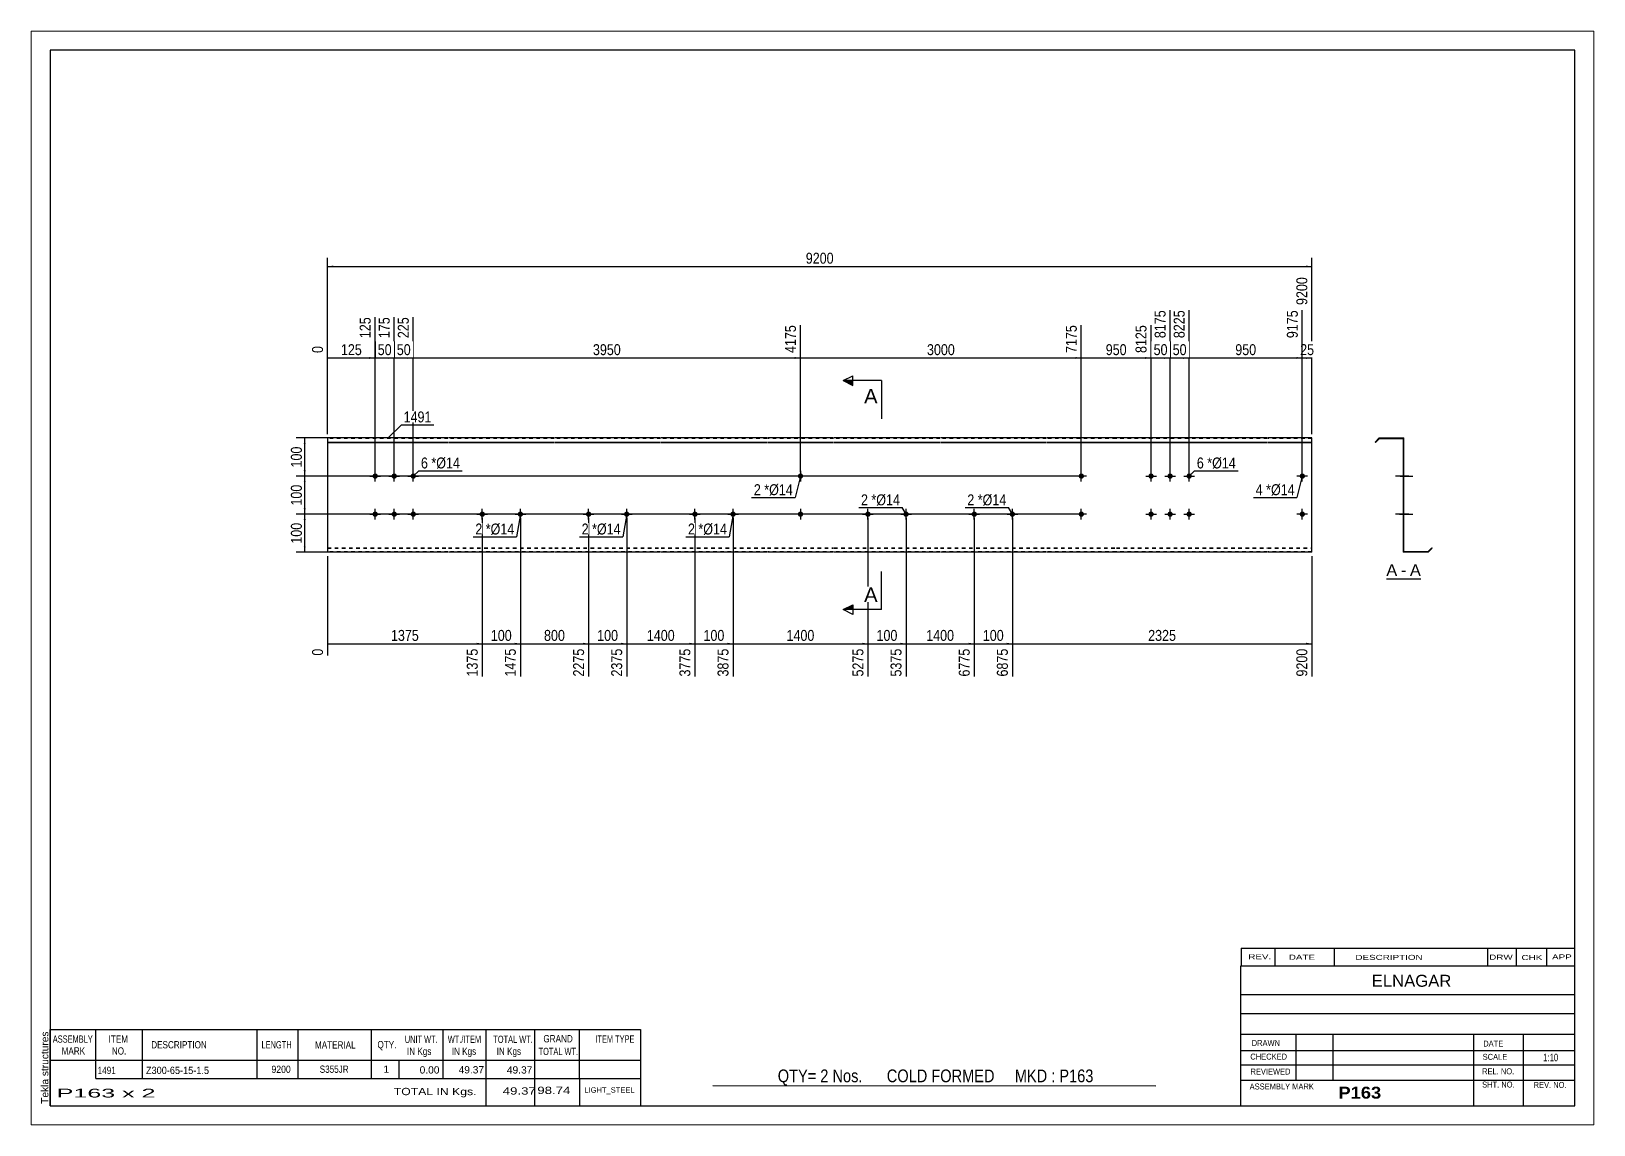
# Paper-space layout 'Layout1' of a CAD drawing. Header units: millimetres. Extents: x 0 to 410, y 0 to 287.
# The model-space entities are those that its viewports show. They can reach past a viewport. Long polylines and large blocks are cut down to what shows.
import ezdxf

# ---------------------------------------------------------------- set-up
doc = ezdxf.new("R2010")
doc.units = ezdxf.units.MM
doc.linetypes.add('DXK_LINE_DOT1', pattern=[1.8814, 0.9407, -0.9407])
doc.layers.add('Viewport layer', color=7, linetype='Continuous', plot=False)
doc.styles.add('Arial', font='ARIAL.TTF', dxfattribs={"height": 0.2})
doc.styles.add('Arial Bold', font='ARIALBD.TTF', dxfattribs={"height": 0.2})
doc.styles.add('Arial Narrow', font='ARIALN.TTF', dxfattribs={"height": 0.2})

# ---------------------------------------------------------------- blocks, each defined once
blk = doc.blocks.new('Unknown-629092003-1742')
at = {"color": 5, "linetype": 'Continuous'}
for p, q in [((327.25, 116.75), (-72.75, 116.75)), ((-72.75, 116.75), (-72.75, -160.25)), ((327.25, -160.25), (327.25, 116.75)), ((-72.75, -160.25), (327.25, -160.25))]:
    blk.add_line(p, q, dxfattribs=at)
at = {"color": 174, "linetype": 'Continuous', "style": 'Arial'}
blk.add_text('Tekla structures', height=1.9102, rotation=90, dxfattribs=at).set_placement((-73.25, -159.75))
blk = doc.blocks.new('Unknown-629092003-12 - 1234')
at = {"color": 7, "linetype": 'Continuous'}
blk.add_line((277.83, -21.95), (286.86, -21.95), dxfattribs=at)
at = {"color": 0, "linetype": 'Continuous'}
blk.add_wipeout([(280.68, -21.2), (280.68, -18), (277.83, -18), (277.83, -21.2)], dxfattribs=at)
blk.add_wipeout([(283.06, -21.2), (283.06, -18), (281.64, -18), (281.64, -21.2)], dxfattribs=at)
at = {"color": 96, "linetype": 'Continuous', "style": 'Arial'}
blk.add_text('A', height=3.06, dxfattribs=at).set_placement((277.83, -21.2))
at = {"color": 0, "linetype": 'Continuous'}
blk.add_wipeout([(286.86, -21.2), (286.86, -18), (284.02, -18), (284.02, -21.2)], dxfattribs=at)
at = {"color": 96, "linetype": 'Continuous', "style": 'Arial'}
for s, p in [('-', (281.64, -21.2)), ('A', (284.02, -21.2))]:
    blk.add_text(s, height=3.06, dxfattribs=at).set_placement(p)
blk = doc.blocks.new('Bolt-629092003-1223 - 1203')
at = {"linetype": 'Continuous'}
for points in [[(11.8, 5, -1), (13.2, 5, -1)], [(16.8, 5, -1), (18.2, 5, -1)], [(21.8, 5, -1), (23.2, 5, -1)], [(11.8, -5, -1), (13.2, -5, -1)], [(16.8, -5, -1), (18.2, -5, -1)], [(21.8, -5, -1), (23.2, -5, -1)]]:
    blk.add_hatch(color=3, dxfattribs=at).paths.add_polyline_path(points)
at = {"color": 3, "linetype": 'Continuous'}
for p, q in [((11.1, 5), (13.9, 5)), ((12.5, 3.6), (12.5, 6.4)), ((16.1, 5), (18.9, 5)), ((17.5, 3.6), (17.5, 6.4)), ((21.1, 5), (23.9, 5)), ((22.5, 3.6), (22.5, 6.4)), ((12.5, -6.4), (12.5, -3.6)), ((17.5, -6.4), (17.5, -3.6)), ((22.5, -6.4), (22.5, -3.6)), ((11.1, -5), (13.9, -5)), ((16.1, -5), (18.9, -5)), ((21.1, -5), (23.9, -5))]:
    blk.add_line(p, q, dxfattribs=at)
blk = doc.blocks.new('Part-629092003-1218 - 1203')
at = {"color": 2, "linetype": 'Continuous'}
for p, q in [((0, 15), (0, -15)), ((31.6, 15), (0, 15)), ((0, 13.94), (31.6, 13.94)), ((0, 13.83), (31.6, 13.83)), ((59.5, 15), (31.7, 15)), ((31.7, 13.94), (59.5, 13.94)), ((31.7, 13.83), (59.5, 13.83)), ((87.4, 15), (59.6, 15)), ((59.6, 13.94), (87.4, 13.94)), ((59.6, 13.83), (87.4, 13.83)), ((115.3, 15), (87.5, 15)), ((87.5, 13.94), (115.3, 13.94)), ((87.5, 13.83), (115.3, 13.83)), ((132.8, 15), (115.4, 15)), ((115.4, 13.94), (132.8, 13.94)), ((115.4, 13.83), (132.8, 13.83)), ((160.7, 15), (132.9, 15)), ((132.9, 13.94), (160.7, 13.94)), ((132.9, 13.83), (160.7, 13.83)), ((188.6, 15), (160.8, 15)), ((160.8, 13.94), (188.6, 13.94)), ((160.8, 13.83), (188.6, 13.83)), ((206.89, 15), (188.7, 15)), ((188.7, 13.94), (206.89, 13.94)), ((188.7, 13.83), (206.89, 13.83)), ((246.59, 15), (206.99, 15)), ((206.99, 13.94), (246.59, 13.94)), ((206.99, 13.83), (246.59, 13.83)), ((258.28, 15), (246.69, 15)), ((246.69, 13.94), (258.28, 13.94)), ((246.69, 13.83), (258.28, 13.83)), ((258.28, 13.94), (258.28, 15)), ((258.28, -15), (258.28, 13.94)), ((31.6, -15), (0, -15)), ((59.5, -15), (31.7, -15)), ((87.4, -15), (59.6, -15)), ((115.3, -15), (87.5, -15)), ((132.8, -15), (115.4, -15)), ((160.7, -15), (132.9, -15)), ((188.6, -15), (160.8, -15)), ((206.89, -15), (188.7, -15)), ((246.59, -15), (206.99, -15)), ((258.28, -15), (246.69, -15))]:
    blk.add_line(p, q, dxfattribs=at)
at = {"color": 7, "linetype": 'DXK_LINE_DOT1'}
for p, q in [((31.6, 14.85), (0, 14.85)), ((59.5, 14.85), (31.7, 14.85)), ((87.4, 14.85), (59.6, 14.85)), ((115.3, 14.85), (87.5, 14.85)), ((132.8, 14.85), (115.4, 14.85)), ((160.7, 14.85), (132.9, 14.85)), ((188.6, 14.85), (160.8, 14.85)), ((206.89, 14.85), (188.7, 14.85)), ((246.59, 14.85), (206.99, 14.85)), ((258.28, 14.85), (246.69, 14.85)), ((0, -13.83), (31.6, -13.83)), ((0, -13.94), (31.6, -13.94)), ((31.6, -14.85), (0, -14.85)), ((31.7, -13.83), (59.5, -13.83)), ((31.7, -13.94), (59.5, -13.94)), ((59.5, -14.85), (31.7, -14.85)), ((59.6, -13.83), (87.4, -13.83)), ((59.6, -13.94), (87.4, -13.94)), ((87.4, -14.85), (59.6, -14.85)), ((87.5, -13.83), (115.3, -13.83)), ((87.5, -13.94), (115.3, -13.94)), ((115.3, -14.85), (87.5, -14.85)), ((115.4, -13.83), (132.8, -13.83)), ((115.4, -13.94), (132.8, -13.94)), ((132.8, -14.85), (115.4, -14.85)), ((132.9, -13.83), (160.7, -13.83)), ((132.9, -13.94), (160.7, -13.94)), ((160.7, -14.85), (132.9, -14.85)), ((160.8, -13.83), (188.6, -13.83)), ((160.8, -13.94), (188.6, -13.94)), ((188.6, -14.85), (160.8, -14.85)), ((188.7, -13.83), (206.89, -13.83)), ((188.7, -13.94), (206.89, -13.94)), ((206.89, -14.85), (188.7, -14.85)), ((206.99, -13.83), (246.59, -13.83)), ((206.99, -13.94), (246.59, -13.94)), ((246.59, -14.85), (206.99, -14.85)), ((246.69, -13.83), (258.28, -13.83)), ((246.69, -13.94), (258.28, -13.94)), ((258.28, -14.85), (246.69, -14.85))]:
    blk.add_line(p, q, dxfattribs=at)
blk = doc.blocks.new('Bolt-629092003-1219 - 1203')
at = {"linetype": 'Continuous'}
for points in [[(169.7, -4.3, -1), (169.7, -5.7, -1)], [(179.7, -4.3, -1), (179.7, -5.7, -1)]]:
    blk.add_hatch(color=3, dxfattribs=at).paths.add_polyline_path(points)
at = {"color": 3, "linetype": 'Continuous'}
for p, q in [((169.7, -6.4), (169.7, -3.6)), ((179.7, -6.4), (179.7, -3.6)), ((168.3, -5), (171.1, -5)), ((178.3, -5), (181.1, -5))]:
    blk.add_line(p, q, dxfattribs=at)
blk = doc.blocks.new('Bolt-629092003-1220 - 1203')
at = {"linetype": 'Continuous'}
for points in [[(141.8, -4.3, -1), (141.8, -5.7, -1)], [(151.8, -4.3, -1), (151.8, -5.7, -1)]]:
    blk.add_hatch(color=3, dxfattribs=at).paths.add_polyline_path(points)
at = {"color": 3, "linetype": 'Continuous'}
for p, q in [((141.8, -6.4), (141.8, -3.6)), ((151.8, -6.4), (151.8, -3.6)), ((140.4, -5), (143.2, -5)), ((150.4, -5), (153.2, -5))]:
    blk.add_line(p, q, dxfattribs=at)
blk = doc.blocks.new('Bolt-629092003-1221 - 1203')
at = {"linetype": 'Continuous'}
for points in [[(96.4, -4.3, -1), (96.4, -5.7, -1)], [(106.4, -4.3, -1), (106.4, -5.7, -1)]]:
    blk.add_hatch(color=3, dxfattribs=at).paths.add_polyline_path(points)
at = {"color": 3, "linetype": 'Continuous'}
for p, q in [((96.4, -6.4), (96.4, -3.6)), ((106.4, -6.4), (106.4, -3.6)), ((95, -5), (97.8, -5)), ((105, -5), (107.8, -5))]:
    blk.add_line(p, q, dxfattribs=at)
blk = doc.blocks.new('Bolt-629092003-1222 - 1203')
at = {"linetype": 'Continuous'}
for points in [[(68.5, -4.3, -1), (68.5, -5.7, -1)], [(78.5, -4.3, -1), (78.5, -5.7, -1)]]:
    blk.add_hatch(color=3, dxfattribs=at).paths.add_polyline_path(points)
at = {"color": 3, "linetype": 'Continuous'}
for p, q in [((68.5, -6.4), (68.5, -3.6)), ((78.5, -6.4), (78.5, -3.6)), ((67.1, -5), (69.9, -5)), ((77.1, -5), (79.9, -5))]:
    blk.add_line(p, q, dxfattribs=at)
blk = doc.blocks.new('Bolt-629092003-1224 - 1203')
at = {"linetype": 'Continuous'}
for points in [[(215.39, 5, -1), (216.79, 5, -1)], [(220.39, 5, -1), (221.79, 5, -1)], [(225.39, 5, -1), (226.79, 5, -1)], [(215.39, -5, -1), (216.79, -5, -1)], [(220.39, -5, -1), (221.79, -5, -1)], [(225.39, -5, -1), (226.79, -5, -1)]]:
    blk.add_hatch(color=3, dxfattribs=at).paths.add_polyline_path(points)
at = {"color": 3, "linetype": 'Continuous'}
for p, q in [((214.69, 5), (217.49, 5)), ((216.09, 3.6), (216.09, 6.4)), ((219.69, 5), (222.49, 5)), ((221.09, 3.6), (221.09, 6.4)), ((224.69, 5), (227.49, 5)), ((226.09, 3.6), (226.09, 6.4)), ((216.09, -6.4), (216.09, -3.6)), ((221.09, -6.4), (221.09, -3.6)), ((226.09, -6.4), (226.09, -3.6)), ((214.69, -5), (217.49, -5)), ((219.69, -5), (222.49, -5)), ((224.69, -5), (227.49, -5))]:
    blk.add_line(p, q, dxfattribs=at)
blk = doc.blocks.new('Bolt-629092003-1225 - 1203')
at = {"linetype": 'Continuous'}
for points in [[(197.09, -5, -1), (198.49, -5, -1)], [(255.08, -5, -1), (256.48, -5, -1)]]:
    blk.add_hatch(color=3, dxfattribs=at).paths.add_polyline_path(points)
at = {"color": 3, "linetype": 'Continuous'}
for p, q in [((197.79, -6.4), (197.79, -3.6)), ((255.78, -6.4), (255.78, -3.6)), ((199.19, -5), (196.39, -5)), ((257.18, -5), (254.38, -5))]:
    blk.add_line(p, q, dxfattribs=at)
blk = doc.blocks.new('Bolt-629092003-1226 - 1203')
at = {"linetype": 'Continuous'}
for points in [[(197.09, 5, -1), (198.49, 5, -1)], [(255.08, 5, -1), (256.48, 5, -1)]]:
    blk.add_hatch(color=3, dxfattribs=at).paths.add_polyline_path(points)
at = {"color": 3, "linetype": 'Continuous'}
for p, q in [((199.19, 5), (196.39, 5)), ((197.79, 3.6), (197.79, 6.4)), ((257.18, 5), (254.38, 5)), ((255.78, 3.6), (255.78, 6.4))]:
    blk.add_line(p, q, dxfattribs=at)
blk = doc.blocks.new('Bolt-629092003-1227 - 1203')
at = {"linetype": 'Continuous'}
for points in [[(124.8, 5, -1), (123.4, 5, -1)], [(124.8, -5, -1), (123.4, -5, -1)]]:
    blk.add_hatch(color=3, dxfattribs=at).paths.add_polyline_path(points)
at = {"color": 3, "linetype": 'Continuous'}
for p, q in [((125.5, 5), (122.7, 5)), ((124.1, 6.4), (124.1, 3.6)), ((124.1, -3.6), (124.1, -6.4)), ((125.5, -5), (122.7, -5))]:
    blk.add_line(p, q, dxfattribs=at)
blk = doc.blocks.new('Bolt-629092003-1228 - 1203')
at = {"linetype": 'Continuous'}
for points in [[(40.6, -4.3, -1), (40.6, -5.7, -1)], [(50.6, -4.3, -1), (50.6, -5.7, -1)]]:
    blk.add_hatch(color=3, dxfattribs=at).paths.add_polyline_path(points)
at = {"color": 3, "linetype": 'Continuous'}
for p, q in [((40.6, -6.4), (40.6, -3.6)), ((50.6, -6.4), (50.6, -3.6)), ((39.2, -5), (42, -5)), ((49.2, -5), (52, -5))]:
    blk.add_line(p, q, dxfattribs=at)
blk = doc.blocks.new('Bolt-629092003-1240 - 1234')
at = {"linetype": 'Continuous'}
blk.add_hatch(color=3, dxfattribs=at).paths.add_polyline_path([(282.42, -5.7), (282.42, -4.3), (282.27, -4.3), (282.27, -5.7)])
blk.add_hatch(color=3, dxfattribs=at).paths.add_polyline_path([(282.42, -5.7), (282.42, -4.3), (282.27, -4.3), (282.27, -5.7)])
at = {"color": 3, "linetype": 'Continuous'}
for p, q in [((281.32, -5), (284.07, -5)), ((281.32, -5), (284.07, -5)), ((282.27, -4.3), (282.42, -4.3)), ((282.27, -4.3), (282.42, -4.3)), ((282.27, -5.7), (282.42, -5.7)), ((282.27, -5.7), (282.42, -5.7))]:
    blk.add_line(p, q, dxfattribs=at)
blk = doc.blocks.new('Part-629092003-1236 - 1234')
at = {"color": 2, "linetype": 'Continuous'}
for p, q in [((275.92, 15), (274.86, 13.94)), ((274.86, 13.94), (274.97, 13.83)), ((275.99, 14.85), (274.97, 13.83)), ((275.92, 15), (282.42, 15)), ((275.99, 14.85), (282.27, 14.85)), ((282.27, 14.85), (282.27, -15)), ((282.42, -14.85), (282.42, 15)), ((288.77, -15), (282.27, -15)), ((288.71, -14.85), (282.42, -14.85)), ((288.71, -14.85), (289.73, -13.83)), ((288.77, -15), (289.83, -13.94)), ((289.83, -13.94), (289.73, -13.83))]:
    blk.add_line(p, q, dxfattribs=at)
blk = doc.blocks.new('Bolt-629092003-1237 - 1234')
at = {"linetype": 'Continuous'}
blk.add_hatch(color=3, dxfattribs=at).paths.add_polyline_path([(282.42, -5.7), (282.42, -4.3), (282.27, -4.3), (282.27, -5.7)])
blk.add_hatch(color=3, dxfattribs=at).paths.add_polyline_path([(282.42, -5.7), (282.42, -4.3), (282.27, -4.3), (282.27, -5.7)])
at = {"color": 3, "linetype": 'Continuous'}
for p, q in [((281.32, -5), (284.07, -5)), ((281.32, -5), (284.07, -5)), ((282.27, -4.3), (282.42, -4.3)), ((282.27, -4.3), (282.42, -4.3)), ((282.27, -5.7), (282.42, -5.7)), ((282.27, -5.7), (282.42, -5.7))]:
    blk.add_line(p, q, dxfattribs=at)
blk = doc.blocks.new('Bolt-629092003-1238 - 1234')
at = {"linetype": 'Continuous'}
blk.add_hatch(color=3, dxfattribs=at).paths.add_polyline_path([(282.42, -5.7), (282.42, -4.3), (282.27, -4.3), (282.27, -5.7)])
blk.add_hatch(color=3, dxfattribs=at).paths.add_polyline_path([(282.42, -5.7), (282.42, -4.3), (282.27, -4.3), (282.27, -5.7)])
at = {"color": 3, "linetype": 'Continuous'}
for p, q in [((281.32, -5), (284.07, -5)), ((281.32, -5), (284.07, -5)), ((282.27, -4.3), (282.42, -4.3)), ((282.27, -4.3), (282.42, -4.3)), ((282.27, -5.7), (282.42, -5.7)), ((282.27, -5.7), (282.42, -5.7))]:
    blk.add_line(p, q, dxfattribs=at)
blk = doc.blocks.new('Bolt-629092003-1239 - 1234')
at = {"linetype": 'Continuous'}
blk.add_hatch(color=3, dxfattribs=at).paths.add_polyline_path([(282.42, -5.7), (282.42, -4.3), (282.27, -4.3), (282.27, -5.7)])
blk.add_hatch(color=3, dxfattribs=at).paths.add_polyline_path([(282.42, -5.7), (282.42, -4.3), (282.27, -4.3), (282.27, -5.7)])
at = {"color": 3, "linetype": 'Continuous'}
for p, q in [((281.32, -5), (284.07, -5)), ((281.32, -5), (284.07, -5)), ((282.27, -4.3), (282.42, -4.3)), ((282.27, -4.3), (282.42, -4.3)), ((282.27, -5.7), (282.42, -5.7)), ((282.27, -5.7), (282.42, -5.7))]:
    blk.add_line(p, q, dxfattribs=at)
blk = doc.blocks.new('Bolt-629092003-1241 - 1234')
at = {"linetype": 'Continuous'}
for points in [[(282.27, 5.7), (282.27, 4.3), (282.42, 4.3), (282.42, 5.7)], [(282.27, 5.7), (282.27, 4.3), (282.42, 4.3), (282.42, 5.7)], [(282.27, 5.7), (282.27, 4.3), (282.42, 4.3), (282.42, 5.7)], [(282.27, -4.3), (282.27, -5.7), (282.42, -5.7), (282.42, -4.3)], [(282.27, -4.3), (282.27, -5.7), (282.42, -5.7), (282.42, -4.3)], [(282.27, -4.3), (282.27, -5.7), (282.42, -5.7), (282.42, -4.3)]]:
    blk.add_hatch(color=3, dxfattribs=at).paths.add_polyline_path(points)
at = {"color": 3, "linetype": 'Continuous'}
for p, q in [((283.72, 5), (280.42, 5)), ((283.72, 5), (280.42, 5)), ((283.72, 5), (280.42, 5)), ((282.42, 5.7), (282.27, 5.7)), ((282.42, 5.7), (282.27, 5.7)), ((282.42, 5.7), (282.27, 5.7)), ((282.42, 4.3), (282.27, 4.3)), ((282.42, 4.3), (282.27, 4.3)), ((282.42, 4.3), (282.27, 4.3)), ((283.72, -5), (280.42, -5)), ((283.72, -5), (280.42, -5)), ((283.72, -5), (280.42, -5)), ((282.42, -4.3), (282.27, -4.3)), ((282.42, -4.3), (282.27, -4.3)), ((282.42, -4.3), (282.27, -4.3)), ((282.42, -5.7), (282.27, -5.7)), ((282.42, -5.7), (282.27, -5.7)), ((282.42, -5.7), (282.27, -5.7))]:
    blk.add_line(p, q, dxfattribs=at)
blk = doc.blocks.new('Bolt-629092003-1242 - 1234')
at = {"linetype": 'Continuous'}
for points in [[(282.27, 5.7), (282.27, 4.3), (282.42, 4.3), (282.42, 5.7)], [(282.27, 5.7), (282.27, 4.3), (282.42, 4.3), (282.42, 5.7)], [(282.27, 5.7), (282.27, 4.3), (282.42, 4.3), (282.42, 5.7)], [(282.27, -4.3), (282.27, -5.7), (282.42, -5.7), (282.42, -4.3)], [(282.27, -4.3), (282.27, -5.7), (282.42, -5.7), (282.42, -4.3)], [(282.27, -4.3), (282.27, -5.7), (282.42, -5.7), (282.42, -4.3)]]:
    blk.add_hatch(color=3, dxfattribs=at).paths.add_polyline_path(points)
at = {"color": 3, "linetype": 'Continuous'}
for p, q in [((283.72, 5), (280.42, 5)), ((283.72, 5), (280.42, 5)), ((283.72, 5), (280.42, 5)), ((282.42, 5.7), (282.27, 5.7)), ((282.42, 5.7), (282.27, 5.7)), ((282.42, 5.7), (282.27, 5.7)), ((282.42, 4.3), (282.27, 4.3)), ((282.42, 4.3), (282.27, 4.3)), ((282.42, 4.3), (282.27, 4.3)), ((283.72, -5), (280.42, -5)), ((283.72, -5), (280.42, -5)), ((283.72, -5), (280.42, -5)), ((282.42, -4.3), (282.27, -4.3)), ((282.42, -4.3), (282.27, -4.3)), ((282.42, -4.3), (282.27, -4.3)), ((282.42, -5.7), (282.27, -5.7)), ((282.42, -5.7), (282.27, -5.7)), ((282.42, -5.7), (282.27, -5.7))]:
    blk.add_line(p, q, dxfattribs=at)
blk = doc.blocks.new('Bolt-629092003-1243 - 1234')
at = {"linetype": 'Continuous'}
blk.add_hatch(color=3, dxfattribs=at).paths.add_polyline_path([(282.27, -4.3), (282.27, -5.7), (282.42, -5.7), (282.42, -4.3)])
blk.add_hatch(color=3, dxfattribs=at).paths.add_polyline_path([(282.27, -4.3), (282.27, -5.7), (282.42, -5.7), (282.42, -4.3)])
at = {"color": 3, "linetype": 'Continuous'}
for p, q in [((281.47, -5), (284.77, -5)), ((281.47, -5), (284.77, -5)), ((282.27, -4.3), (282.42, -4.3)), ((282.27, -4.3), (282.42, -4.3)), ((282.27, -5.7), (282.42, -5.7)), ((282.27, -5.7), (282.42, -5.7))]:
    blk.add_line(p, q, dxfattribs=at)
blk = doc.blocks.new('Bolt-629092003-1244 - 1234')
at = {"linetype": 'Continuous'}
blk.add_hatch(color=3, dxfattribs=at).paths.add_polyline_path([(282.27, 5.7), (282.27, 4.3), (282.42, 4.3), (282.42, 5.7)])
blk.add_hatch(color=3, dxfattribs=at).paths.add_polyline_path([(282.27, 5.7), (282.27, 4.3), (282.42, 4.3), (282.42, 5.7)])
at = {"color": 3, "linetype": 'Continuous'}
for p, q in [((281.47, 5), (284.77, 5)), ((281.47, 5), (284.77, 5)), ((282.27, 5.7), (282.42, 5.7)), ((282.27, 5.7), (282.42, 5.7)), ((282.27, 4.3), (282.42, 4.3)), ((282.27, 4.3), (282.42, 4.3))]:
    blk.add_line(p, q, dxfattribs=at)
blk = doc.blocks.new('Bolt-629092003-1245 - 1234')
at = {"linetype": 'Continuous'}
for points in [[(282.42, 4.3), (282.42, 5.7), (282.27, 5.7), (282.27, 4.3)], [(282.42, -5.7), (282.42, -4.3), (282.27, -4.3), (282.27, -5.7)]]:
    blk.add_hatch(color=3, dxfattribs=at).paths.add_polyline_path(points)
at = {"color": 3, "linetype": 'Continuous'}
for p, q in [((282.42, 5), (280.27, 5)), ((282.42, 5.7), (282.27, 5.7)), ((282.42, 4.3), (282.27, 4.3)), ((282.42, -5), (280.27, -5)), ((282.42, -4.3), (282.27, -4.3)), ((282.42, -5.7), (282.27, -5.7))]:
    blk.add_line(p, q, dxfattribs=at)
blk = doc.blocks.new('Bolt-629092003-1246 - 1234')
at = {"linetype": 'Continuous'}
blk.add_hatch(color=3, dxfattribs=at).paths.add_polyline_path([(282.42, -5.7), (282.42, -4.3), (282.27, -4.3), (282.27, -5.7)])
blk.add_hatch(color=3, dxfattribs=at).paths.add_polyline_path([(282.42, -5.7), (282.42, -4.3), (282.27, -4.3), (282.27, -5.7)])
at = {"color": 3, "linetype": 'Continuous'}
for p, q in [((281.32, -5), (284.07, -5)), ((281.32, -5), (284.07, -5)), ((282.27, -4.3), (282.42, -4.3)), ((282.27, -4.3), (282.42, -4.3)), ((282.27, -5.7), (282.42, -5.7)), ((282.27, -5.7), (282.42, -5.7))]:
    blk.add_line(p, q, dxfattribs=at)
blk = doc.blocks.new('StraightDimension-629092003-1353 - 1203')
at = {"linetype": 'Continuous'}
for points in [[(-6.25, 3.5), (-6, 5), (-5.75, 3.5)], [(-5.75, -3.5), (-6, -5), (-6.25, -3.5)]]:
    blk.add_hatch(color=7, dxfattribs=at).paths.add_polyline_path(points)
at = {"color": 7, "linetype": 'Continuous'}
for p, q in [((196.79, 5), (-8.25, 5)), ((-6, -5), (-6, 5)), ((196.79, -5), (-8.25, -5))]:
    blk.add_line(p, q, dxfattribs=at)
at = {"color": 0}
blk.add_wipeout([(-6.15, 3.34), (-10.35, 3.34), (-10.35, -3.34), (-6.15, -3.34)], dxfattribs=at)
at = {"color": 3, "style": 'Arial Narrow'}
blk.add_text('100', height=2.863, rotation=90.0002, dxfattribs=at).set_placement((-6.75, -2.74))
blk = doc.blocks.new('StraightDimension-629092003-1266 - 1203')
at = {"linetype": 'Continuous'}
blk.add_hatch(color=7, dxfattribs=at).paths.add_polyline_path([(150.3, -38.75), (151.8, -39), (150.3, -39.25)])
at = {"color": 7, "linetype": 'Continuous'}
for p, q in [((141.8, -6), (141.8, -47.61)), ((151.8, -6), (151.8, -47.61)), ((141.8, -39), (151.8, -39))]:
    blk.add_line(p, q, dxfattribs=at)
at = {"color": 0}
blk.add_wipeout([(150.14, -38.85), (150.14, -34.65), (143.45, -34.65), (143.45, -38.85)], dxfattribs=at)
at = {"color": 0, "linetype": 'Continuous'}
blk.add_wipeout([(151.2, -39.7), (147, -39.7), (147, -48.21), (151.2, -48.21)], dxfattribs=at)
at = {"color": 3, "style": 'Arial Narrow'}
blk.add_text('100', height=2.863, dxfattribs=at).set_placement((144.05, -38.25))
at = {"color": 3, "linetype": 'Continuous', "style": 'Arial Narrow'}
blk.add_text('5375', height=2.863, rotation=90.0002, dxfattribs=at).set_placement((150.6, -47.61))
blk = doc.blocks.new('StraightDimension-629092003-1270 - 1203')
at = {"linetype": 'Continuous'}
blk.add_hatch(color=7, dxfattribs=at).paths.add_polyline_path([(77, -38.75), (78.5, -39), (77, -39.25)])
at = {"color": 7, "linetype": 'Continuous'}
for p, q in [((68.5, -6), (68.5, -47.61)), ((78.5, -6), (78.5, -47.61)), ((68.5, -39), (78.5, -39))]:
    blk.add_line(p, q, dxfattribs=at)
at = {"color": 0}
blk.add_wipeout([(76.84, -38.85), (76.84, -34.65), (70.15, -34.65), (70.15, -38.85)], dxfattribs=at)
at = {"color": 0, "linetype": 'Continuous'}
blk.add_wipeout([(77.9, -39.7), (73.7, -39.7), (73.7, -48.21), (77.9, -48.21)], dxfattribs=at)
at = {"color": 3, "style": 'Arial Narrow'}
blk.add_text('100', height=2.863, dxfattribs=at).set_placement((70.75, -38.25))
at = {"color": 3, "linetype": 'Continuous', "style": 'Arial Narrow'}
blk.add_text('2375', height=2.863, rotation=90.0002, dxfattribs=at).set_placement((77.3, -47.61))
blk = doc.blocks.new('StraightDimension-629092003-1264 - 1203')
at = {"linetype": 'Continuous'}
blk.add_hatch(color=7, dxfattribs=at).paths.add_polyline_path([(178.2, -38.75), (179.7, -39), (178.2, -39.25)])
at = {"color": 7, "linetype": 'Continuous'}
for p, q in [((169.7, -6), (169.7, -47.61)), ((179.7, -6), (179.7, -47.61)), ((169.7, -39), (179.7, -39))]:
    blk.add_line(p, q, dxfattribs=at)
at = {"color": 0}
blk.add_wipeout([(178.04, -38.85), (178.04, -34.65), (171.35, -34.65), (171.35, -38.85)], dxfattribs=at)
at = {"color": 0, "linetype": 'Continuous'}
blk.add_wipeout([(179.1, -39.7), (174.9, -39.7), (174.9, -48.21), (179.1, -48.21)], dxfattribs=at)
at = {"color": 3, "style": 'Arial Narrow'}
blk.add_text('100', height=2.863, dxfattribs=at).set_placement((171.95, -38.25))
at = {"color": 3, "linetype": 'Continuous', "style": 'Arial Narrow'}
blk.add_text('6875', height=2.863, rotation=90.0002, dxfattribs=at).set_placement((178.5, -47.61))
blk = doc.blocks.new('StraightDimension-629092003-1312 - 1203')
at = {"linetype": 'Continuous'}
blk.add_hatch(color=7, dxfattribs=at).paths.add_polyline_path([(214.59, 36.25), (216.09, 36), (214.59, 35.75)])
at = {"color": 7, "linetype": 'Continuous'}
for p, q in [((197.79, 6), (197.79, 44.61)), ((216.09, 6), (216.09, 44.61)), ((197.79, 36), (216.09, 36))]:
    blk.add_line(p, q, dxfattribs=at)
at = {"color": 0}
blk.add_wipeout([(210.28, 36.15), (210.28, 40.35), (203.6, 40.35), (203.6, 36.15)], dxfattribs=at)
at = {"color": 0, "linetype": 'Continuous'}
blk.add_wipeout([(215.49, 45.21), (211.29, 45.21), (211.29, 36.7), (215.49, 36.7)], dxfattribs=at)
at = {"color": 3, "linetype": 'Continuous', "style": 'Arial Narrow'}
blk.add_text('8125', height=2.863, rotation=90.0002, dxfattribs=at).set_placement((214.89, 37.3))
at = {"color": 3, "style": 'Arial Narrow'}
blk.add_text('950', height=2.863, dxfattribs=at).set_placement((204.2, 36.75))
blk = doc.blocks.new('StraightDimension-629092003-1263 - 1203')
at = {"linetype": 'Continuous'}
blk.add_hatch(color=7, dxfattribs=at).paths.add_polyline_path([(256.78, -38.75), (258.28, -39), (256.78, -39.25)])
at = {"color": 7, "linetype": 'Continuous'}
for p, q in [((179.7, -6), (179.7, -47.61)), ((258.28, -16), (258.28, -47.61)), ((179.7, -39), (258.28, -39))]:
    blk.add_line(p, q, dxfattribs=at)
at = {"color": 0}
blk.add_wipeout([(223.25, -38.85), (223.25, -34.65), (214.73, -34.65), (214.73, -38.85)], dxfattribs=at)
at = {"color": 0, "linetype": 'Continuous'}
blk.add_wipeout([(257.68, -39.7), (253.48, -39.7), (253.48, -48.21), (257.68, -48.21)], dxfattribs=at)
at = {"color": 3, "style": 'Arial Narrow'}
blk.add_text('2325', height=2.863, dxfattribs=at).set_placement((215.33, -38.25))
at = {"color": 3, "linetype": 'Continuous', "style": 'Arial Narrow'}
blk.add_text('9200', height=2.863, rotation=90.0002, dxfattribs=at).set_placement((257.08, -47.61))
blk = doc.blocks.new('StraightDimension-629092003-1265 - 1203')
at = {"linetype": 'Continuous'}
blk.add_hatch(color=7, dxfattribs=at).paths.add_polyline_path([(168.2, -38.75), (169.7, -39), (168.2, -39.25)])
at = {"color": 7, "linetype": 'Continuous'}
for p, q in [((151.8, -6), (151.8, -47.61)), ((169.7, -6), (169.7, -47.61)), ((151.8, -39), (169.7, -39))]:
    blk.add_line(p, q, dxfattribs=at)
at = {"color": 0}
blk.add_wipeout([(165, -38.85), (165, -34.65), (156.49, -34.65), (156.49, -38.85)], dxfattribs=at)
at = {"color": 0, "linetype": 'Continuous'}
blk.add_wipeout([(169.1, -39.7), (164.9, -39.7), (164.9, -48.21), (169.1, -48.21)], dxfattribs=at)
at = {"color": 3, "style": 'Arial Narrow'}
blk.add_text('1400', height=2.863, dxfattribs=at).set_placement((157.09, -38.25))
at = {"color": 3, "linetype": 'Continuous', "style": 'Arial Narrow'}
blk.add_text('6775', height=2.863, rotation=90.0002, dxfattribs=at).set_placement((168.5, -47.61))
blk = doc.blocks.new('StraightDimension-629092003-1267 - 1203')
at = {"linetype": 'Continuous'}
blk.add_hatch(color=7, dxfattribs=at).paths.add_polyline_path([(140.3, -38.75), (141.8, -39), (140.3, -39.25)])
at = {"color": 7, "linetype": 'Continuous'}
for p, q in [((106.4, -6), (106.4, -47.61)), ((141.8, -6), (141.8, -47.61)), ((106.4, -39), (141.8, -39))]:
    blk.add_line(p, q, dxfattribs=at)
at = {"color": 0}
blk.add_wipeout([(128.35, -38.85), (128.35, -34.65), (119.84, -34.65), (119.84, -38.85)], dxfattribs=at)
at = {"color": 0, "linetype": 'Continuous'}
blk.add_wipeout([(141.2, -39.7), (137, -39.7), (137, -48.21), (141.2, -48.21)], dxfattribs=at)
at = {"color": 3, "style": 'Arial Narrow'}
blk.add_text('1400', height=2.863, dxfattribs=at).set_placement((120.44, -38.25))
at = {"color": 3, "linetype": 'Continuous', "style": 'Arial Narrow'}
blk.add_text('5275', height=2.863, rotation=90.0002, dxfattribs=at).set_placement((140.6, -47.61))
blk = doc.blocks.new('StraightDimension-629092003-1268 - 1203')
at = {"linetype": 'Continuous'}
blk.add_hatch(color=7, dxfattribs=at).paths.add_polyline_path([(104.9, -38.75), (106.4, -39), (104.9, -39.25)])
at = {"color": 7, "linetype": 'Continuous'}
for p, q in [((96.4, -6), (96.4, -47.61)), ((106.4, -6), (106.4, -47.61)), ((96.4, -39), (106.4, -39))]:
    blk.add_line(p, q, dxfattribs=at)
at = {"color": 0}
blk.add_wipeout([(104.74, -38.85), (104.74, -34.65), (98.05, -34.65), (98.05, -38.85)], dxfattribs=at)
at = {"color": 0, "linetype": 'Continuous'}
blk.add_wipeout([(105.8, -39.7), (101.6, -39.7), (101.6, -48.21), (105.8, -48.21)], dxfattribs=at)
at = {"color": 3, "style": 'Arial Narrow'}
blk.add_text('100', height=2.863, dxfattribs=at).set_placement((98.65, -38.25))
at = {"color": 3, "linetype": 'Continuous', "style": 'Arial Narrow'}
blk.add_text('3875', height=2.863, rotation=90.0002, dxfattribs=at).set_placement((105.2, -47.61))
blk = doc.blocks.new('StraightDimension-629092003-1269 - 1203')
at = {"linetype": 'Continuous'}
blk.add_hatch(color=7, dxfattribs=at).paths.add_polyline_path([(94.9, -38.75), (96.4, -39), (94.9, -39.25)])
at = {"color": 7, "linetype": 'Continuous'}
for p, q in [((78.5, -6), (78.5, -47.61)), ((96.4, -6), (96.4, -47.61)), ((78.5, -39), (96.4, -39))]:
    blk.add_line(p, q, dxfattribs=at)
at = {"color": 0}
blk.add_wipeout([(91.7, -38.85), (91.7, -34.65), (83.19, -34.65), (83.19, -38.85)], dxfattribs=at)
at = {"color": 0, "linetype": 'Continuous'}
blk.add_wipeout([(95.8, -39.7), (91.6, -39.7), (91.6, -48.21), (95.8, -48.21)], dxfattribs=at)
at = {"color": 3, "style": 'Arial Narrow'}
blk.add_text('1400', height=2.863, dxfattribs=at).set_placement((83.79, -38.25))
at = {"color": 3, "linetype": 'Continuous', "style": 'Arial Narrow'}
blk.add_text('3775', height=2.863, rotation=90.0002, dxfattribs=at).set_placement((95.2, -47.61))
blk = doc.blocks.new('StraightDimension-629092003-1384 - 1203')
at = {"linetype": 'Continuous'}
for points in [[(1.5, 59.75), (0, 60), (1.5, 60.25)], [(256.78, 60.25), (258.28, 60), (256.78, 59.75)]]:
    blk.add_hatch(color=7, dxfattribs=at).paths.add_polyline_path(points)
at = {"color": 7, "linetype": 'Continuous'}
for p, q in [((0, 16), (0, 62.25)), ((258.28, 16), (258.28, 62.25)), ((0, 60), (258.28, 60))]:
    blk.add_line(p, q, dxfattribs=at)
at = {"color": 0}
blk.add_wipeout([(133.4, 60.15), (133.4, 64.35), (124.89, 64.35), (124.89, 60.15)], dxfattribs=at)
at = {"color": 3, "style": 'Arial Narrow'}
blk.add_text('9200', height=2.863, dxfattribs=at).set_placement((125.49, 60.75))
blk = doc.blocks.new('StraightDimension-629092003-1271 - 1203')
at = {"linetype": 'Continuous'}
blk.add_hatch(color=7, dxfattribs=at).paths.add_polyline_path([(67, -38.75), (68.5, -39), (67, -39.25)])
at = {"color": 7, "linetype": 'Continuous'}
for p, q in [((50.6, -6), (50.6, -47.61)), ((68.5, -6), (68.5, -47.61)), ((50.6, -39), (68.5, -39))]:
    blk.add_line(p, q, dxfattribs=at)
at = {"color": 0}
blk.add_wipeout([(62.89, -38.85), (62.89, -34.65), (56.2, -34.65), (56.2, -38.85)], dxfattribs=at)
at = {"color": 0, "linetype": 'Continuous'}
blk.add_wipeout([(67.9, -39.7), (63.7, -39.7), (63.7, -48.21), (67.9, -48.21)], dxfattribs=at)
at = {"color": 3, "style": 'Arial Narrow'}
blk.add_text('800', height=2.863, dxfattribs=at).set_placement((56.8, -38.25))
at = {"color": 3, "linetype": 'Continuous', "style": 'Arial Narrow'}
blk.add_text('2275', height=2.863, rotation=90.0002, dxfattribs=at).set_placement((67.3, -47.61))
blk = doc.blocks.new('StraightDimension-629092003-1272 - 1203')
at = {"linetype": 'Continuous'}
blk.add_hatch(color=7, dxfattribs=at).paths.add_polyline_path([(49.1, -38.75), (50.6, -39), (49.1, -39.25)])
at = {"color": 7, "linetype": 'Continuous'}
for p, q in [((40.6, -6), (40.6, -47.61)), ((50.6, -6), (50.6, -47.61)), ((40.6, -39), (50.6, -39))]:
    blk.add_line(p, q, dxfattribs=at)
at = {"color": 0}
blk.add_wipeout([(48.94, -38.85), (48.94, -34.65), (42.25, -34.65), (42.25, -38.85)], dxfattribs=at)
at = {"color": 0, "linetype": 'Continuous'}
blk.add_wipeout([(50, -39.7), (45.8, -39.7), (45.8, -48.21), (50, -48.21)], dxfattribs=at)
at = {"color": 3, "style": 'Arial Narrow'}
blk.add_text('100', height=2.863, dxfattribs=at).set_placement((42.85, -38.25))
at = {"color": 3, "linetype": 'Continuous', "style": 'Arial Narrow'}
blk.add_text('1475', height=2.863, rotation=90.0002, dxfattribs=at).set_placement((49.4, -47.61))
blk = doc.blocks.new('StraightDimension-629092003-1273 - 1203')
at = {"linetype": 'Continuous'}
blk.add_hatch(color=7, dxfattribs=at).paths.add_polyline_path([(39.1, -38.75), (40.6, -39), (39.1, -39.25)])
at = {"color": 7, "linetype": 'Continuous'}
for p, q in [((40.6, -6), (40.6, -47.61)), ((0, -16), (0, -42.13)), ((0, -39), (40.6, -39))]:
    blk.add_line(p, q, dxfattribs=at)
at = {"color": 0}
blk.add_wipeout([(24.55, -38.85), (24.55, -34.65), (16.04, -34.65), (16.04, -38.85)], dxfattribs=at)
at = {"color": 0, "linetype": 'Continuous'}
for points in [[(-0.6, -39.7), (-4.8, -39.7), (-4.8, -42.73), (-0.6, -42.73)], [(40, -39.7), (35.8, -39.7), (35.8, -48.21), (40, -48.21)]]:
    blk.add_wipeout(points, dxfattribs=at)
at = {"color": 3, "style": 'Arial Narrow'}
blk.add_text('1375', height=2.863, dxfattribs=at).set_placement((16.64, -38.25))
at = {"color": 3, "linetype": 'Continuous', "style": 'Arial Narrow'}
for s, height, p in [('0', 2.86, (-1.2, -42.13)), ('1375', 2.863, (39.4, -47.61))]:
    blk.add_text(s, height=height, rotation=90.0002, dxfattribs=at).set_placement(p)
blk = doc.blocks.new('StraightDimension-629092003-1308 - 1203')
at = {"linetype": 'Continuous'}
blk.add_hatch(color=7, dxfattribs=at).paths.add_polyline_path([(256.78, 36.25), (258.28, 36), (256.78, 35.75)])
at = {"color": 7, "linetype": 'Continuous'}
for p, q in [((258.28, 16), (258.28, 57.21)), ((255.78, 6), (255.78, 48.51)), ((255.78, 36), (258.28, 36))]:
    blk.add_line(p, q, dxfattribs=at)
at = {"color": 0, "linetype": 'Continuous'}
blk.add_wipeout([(257.68, 57.81), (253.48, 57.81), (253.48, 49.3), (257.68, 49.3)], dxfattribs=at)
at = {"color": 0}
blk.add_wipeout([(259.46, 36.15), (259.46, 40.35), (254.61, 40.35), (254.61, 36.15)], dxfattribs=at)
at = {"color": 3, "linetype": 'Continuous', "style": 'Arial Narrow'}
blk.add_text('9200', height=2.863, rotation=90.0002, dxfattribs=at).set_placement((257.08, 49.9))
at = {"color": 3, "style": 'Arial Narrow'}
blk.add_text('25', height=2.863, dxfattribs=at).set_placement((255.21, 36.75))
blk = doc.blocks.new('StraightDimension-629092003-1309 - 1203')
at = {"linetype": 'Continuous'}
blk.add_hatch(color=7, dxfattribs=at).paths.add_polyline_path([(254.28, 36.25), (255.78, 36), (254.28, 35.75)])
at = {"color": 7, "linetype": 'Continuous'}
for p, q in [((226.09, 6), (226.09, 48.51)), ((255.78, 6), (255.78, 48.51)), ((226.09, 36), (255.78, 36))]:
    blk.add_line(p, q, dxfattribs=at)
at = {"color": 0, "linetype": 'Continuous'}
blk.add_wipeout([(255.18, 49.11), (250.98, 49.11), (250.98, 40.6), (255.18, 40.6)], dxfattribs=at)
at = {"color": 0}
blk.add_wipeout([(244.28, 36.15), (244.28, 40.35), (237.59, 40.35), (237.59, 36.15)], dxfattribs=at)
at = {"color": 3, "linetype": 'Continuous', "style": 'Arial Narrow'}
blk.add_text('9175', height=2.863, rotation=90.0002, dxfattribs=at).set_placement((254.58, 41.2))
at = {"color": 3, "style": 'Arial Narrow'}
blk.add_text('950', height=2.863, dxfattribs=at).set_placement((238.19, 36.75))
blk = doc.blocks.new('StraightDimension-629092003-1310 - 1203')
at = {"linetype": 'Continuous'}
blk.add_hatch(color=7, dxfattribs=at).paths.add_polyline_path([(224.59, 36.25), (226.09, 36), (224.59, 35.75)])
at = {"color": 7, "linetype": 'Continuous'}
for p, q in [((221.09, 6), (221.09, 48.51)), ((226.09, 6), (226.09, 48.51)), ((221.09, 36), (226.09, 36))]:
    blk.add_line(p, q, dxfattribs=at)
at = {"color": 0}
blk.add_wipeout([(226.02, 36.15), (226.02, 40.35), (221.16, 40.35), (221.16, 36.15)], dxfattribs=at)
at = {"color": 0, "linetype": 'Continuous'}
blk.add_wipeout([(225.49, 49.11), (221.29, 49.11), (221.29, 40.6), (225.49, 40.6)], dxfattribs=at)
at = {"color": 3, "linetype": 'Continuous', "style": 'Arial Narrow'}
blk.add_text('8225', height=2.863, rotation=90.0002, dxfattribs=at).set_placement((224.89, 41.2))
at = {"color": 3, "style": 'Arial Narrow'}
blk.add_text('50', height=2.863, dxfattribs=at).set_placement((221.76, 36.75))
blk = doc.blocks.new('StraightDimension-629092003-1311 - 1203')
at = {"linetype": 'Continuous'}
blk.add_hatch(color=7, dxfattribs=at).paths.add_polyline_path([(219.59, 36.25), (221.09, 36), (219.59, 35.75)])
at = {"color": 7, "linetype": 'Continuous'}
for p, q in [((221.09, 6), (221.09, 48.51)), ((216.09, 6), (216.09, 44.61)), ((216.09, 36), (221.09, 36))]:
    blk.add_line(p, q, dxfattribs=at)
at = {"color": 0}
blk.add_wipeout([(221.02, 36.15), (221.02, 40.35), (216.16, 40.35), (216.16, 36.15)], dxfattribs=at)
at = {"color": 0, "linetype": 'Continuous'}
blk.add_wipeout([(220.49, 49.11), (216.29, 49.11), (216.29, 40.6), (220.49, 40.6)], dxfattribs=at)
at = {"color": 3, "linetype": 'Continuous', "style": 'Arial Narrow'}
blk.add_text('8175', height=2.863, rotation=90.0002, dxfattribs=at).set_placement((219.89, 41.2))
at = {"color": 3, "style": 'Arial Narrow'}
blk.add_text('50', height=2.863, dxfattribs=at).set_placement((216.76, 36.75))
blk = doc.blocks.new('StraightDimension-629092003-1313 - 1203')
at = {"linetype": 'Continuous'}
blk.add_hatch(color=7, dxfattribs=at).paths.add_polyline_path([(196.29, 36.25), (197.79, 36), (196.29, 35.75)])
at = {"color": 7, "linetype": 'Continuous'}
for p, q in [((124.1, 6), (124.1, 44.61)), ((197.79, 6), (197.79, 44.61)), ((124.1, 36), (197.79, 36))]:
    blk.add_line(p, q, dxfattribs=at)
at = {"color": 0, "linetype": 'Continuous'}
blk.add_wipeout([(197.19, 45.21), (192.99, 45.21), (192.99, 36.7), (197.19, 36.7)], dxfattribs=at)
at = {"color": 0}
blk.add_wipeout([(165.2, 36.15), (165.2, 40.35), (156.69, 40.35), (156.69, 36.15)], dxfattribs=at)
at = {"color": 3, "linetype": 'Continuous', "style": 'Arial Narrow'}
blk.add_text('7175', height=2.863, rotation=90.0002, dxfattribs=at).set_placement((196.59, 37.3))
at = {"color": 3, "style": 'Arial Narrow'}
blk.add_text('3000', height=2.863, dxfattribs=at).set_placement((157.29, 36.75))
blk = doc.blocks.new('StraightDimension-629092003-1314 - 1203')
at = {"linetype": 'Continuous'}
blk.add_hatch(color=7, dxfattribs=at).paths.add_polyline_path([(122.6, 36.25), (124.1, 36), (122.6, 35.75)])
at = {"color": 7, "linetype": 'Continuous'}
for p, q in [((22.5, 6), (22.5, 46.68)), ((124.1, 6), (124.1, 44.61)), ((22.5, 36), (124.1, 36))]:
    blk.add_line(p, q, dxfattribs=at)
at = {"color": 0, "linetype": 'Continuous'}
blk.add_wipeout([(123.5, 45.21), (119.3, 45.21), (119.3, 36.7), (123.5, 36.7)], dxfattribs=at)
at = {"color": 0}
blk.add_wipeout([(77.55, 36.15), (77.55, 40.35), (69.04, 40.35), (69.04, 36.15)], dxfattribs=at)
at = {"color": 3, "linetype": 'Continuous', "style": 'Arial Narrow'}
blk.add_text('4175', height=2.863, rotation=90.0002, dxfattribs=at).set_placement((122.9, 37.3))
at = {"color": 3, "style": 'Arial Narrow'}
blk.add_text('3950', height=2.863, dxfattribs=at).set_placement((69.64, 36.75))
blk = doc.blocks.new('StraightDimension-629092003-1315 - 1203')
at = {"linetype": 'Continuous'}
blk.add_hatch(color=7, dxfattribs=at).paths.add_polyline_path([(21, 36.25), (22.5, 36), (21, 35.75)])
at = {"color": 7, "linetype": 'Continuous'}
for p, q in [((17.5, 6), (17.5, 46.68)), ((22.5, 6), (22.5, 46.68)), ((17.5, 36), (22.5, 36))]:
    blk.add_line(p, q, dxfattribs=at)
at = {"color": 0}
blk.add_wipeout([(22.43, 36.15), (22.43, 40.35), (17.57, 40.35), (17.57, 36.15)], dxfattribs=at)
at = {"color": 0, "linetype": 'Continuous'}
blk.add_wipeout([(21.9, 47.28), (17.7, 47.28), (17.7, 40.6), (21.9, 40.6)], dxfattribs=at)
at = {"color": 3, "linetype": 'Continuous', "style": 'Arial Narrow'}
blk.add_text('225', height=2.863, rotation=90.0002, dxfattribs=at).set_placement((21.3, 41.2))
at = {"color": 3, "style": 'Arial Narrow'}
blk.add_text('50', height=2.863, dxfattribs=at).set_placement((18.17, 36.75))
blk = doc.blocks.new('StraightDimension-629092003-1316 - 1203')
at = {"linetype": 'Continuous'}
blk.add_hatch(color=7, dxfattribs=at).paths.add_polyline_path([(16, 36.25), (17.5, 36), (16, 35.75)])
at = {"color": 7, "linetype": 'Continuous'}
for p, q in [((12.5, 6), (12.5, 46.68)), ((17.5, 6), (17.5, 46.68)), ((12.5, 36), (17.5, 36))]:
    blk.add_line(p, q, dxfattribs=at)
at = {"color": 0}
blk.add_wipeout([(17.43, 36.15), (17.43, 40.35), (12.57, 40.35), (12.57, 36.15)], dxfattribs=at)
at = {"color": 0, "linetype": 'Continuous'}
blk.add_wipeout([(16.9, 47.28), (12.7, 47.28), (12.7, 40.6), (16.9, 40.6)], dxfattribs=at)
at = {"color": 3, "linetype": 'Continuous', "style": 'Arial Narrow'}
blk.add_text('175', height=2.863, rotation=90.0002, dxfattribs=at).set_placement((16.3, 41.2))
at = {"color": 3, "style": 'Arial Narrow'}
blk.add_text('50', height=2.863, dxfattribs=at).set_placement((13.17, 36.75))
blk = doc.blocks.new('StraightDimension-629092003-1317 - 1203')
at = {"linetype": 'Continuous'}
blk.add_hatch(color=7, dxfattribs=at).paths.add_polyline_path([(11, 36.25), (12.5, 36), (11, 35.75)])
at = {"color": 7, "linetype": 'Continuous'}
for p, q in [((12.5, 6), (12.5, 46.68)), ((0, 16), (0, 39.13)), ((0, 36), (12.5, 36))]:
    blk.add_line(p, q, dxfattribs=at)
at = {"color": 0, "linetype": 'Continuous'}
blk.add_wipeout([(-0.6, 39.73), (-4.8, 39.73), (-4.8, 36.7), (-0.6, 36.7)], dxfattribs=at)
at = {"color": 0}
blk.add_wipeout([(9.59, 36.15), (9.59, 40.35), (2.91, 40.35), (2.91, 36.15)], dxfattribs=at)
at = {"color": 3, "linetype": 'Continuous', "style": 'Arial Narrow'}
blk.add_text('0', height=2.86, rotation=90.0002, dxfattribs=at).set_placement((-1.2, 37.3))
at = {"color": 0, "linetype": 'Continuous'}
blk.add_wipeout([(11.9, 47.28), (7.7, 47.28), (7.7, 40.6), (11.9, 40.6)], dxfattribs=at)
at = {"color": 3, "linetype": 'Continuous', "style": 'Arial Narrow'}
blk.add_text('125', height=2.863, rotation=90.0002, dxfattribs=at).set_placement((11.3, 41.2))
at = {"color": 3, "style": 'Arial Narrow'}
blk.add_text('125', height=2.863, dxfattribs=at).set_placement((3.51, 36.75))
blk = doc.blocks.new('StraightDimension-629092003-1352 - 1203')
at = {"linetype": 'Continuous'}
for points in [[(-6.25, 13.5), (-6, 15), (-5.75, 13.5)], [(-5.75, 6.5), (-6, 5), (-6.25, 6.5)]]:
    blk.add_hatch(color=7, dxfattribs=at).paths.add_polyline_path(points)
at = {"color": 7, "linetype": 'Continuous'}
for p, q in [((11.5, 15), (-8.25, 15)), ((-6, 5), (-6, 15)), ((196.79, 5), (-8.25, 5))]:
    blk.add_line(p, q, dxfattribs=at)
at = {"color": 0}
blk.add_wipeout([(-6.15, 13.34), (-10.35, 13.34), (-10.35, 6.66), (-6.15, 6.66)], dxfattribs=at)
at = {"color": 3, "style": 'Arial Narrow'}
blk.add_text('100', height=2.863, rotation=90.0002, dxfattribs=at).set_placement((-6.75, 7.26))
blk = doc.blocks.new('StraightDimension-629092003-1354 - 1203')
at = {"linetype": 'Continuous'}
for points in [[(-6.25, -6.5), (-6, -5), (-5.75, -6.5)], [(-5.75, -13.5), (-6, -15), (-6.25, -13.5)]]:
    blk.add_hatch(color=7, dxfattribs=at).paths.add_polyline_path(points)
at = {"color": 7, "linetype": 'Continuous'}
for p, q in [((196.79, -5), (-8.25, -5)), ((-6, -15), (-6, -5)), ((11.5, -15), (-8.25, -15))]:
    blk.add_line(p, q, dxfattribs=at)
at = {"color": 0}
blk.add_wipeout([(-6.15, -6.66), (-10.35, -6.66), (-10.35, -13.34), (-6.15, -13.34)], dxfattribs=at)
at = {"color": 3, "style": 'Arial Narrow'}
blk.add_text('100', height=2.863, rotation=90.0002, dxfattribs=at).set_placement((-6.75, -12.74))
blk = doc.blocks.new('CBS_BOM-629092003-1797')
at = {"color": 7, "linetype": 'Continuous'}
for p, q in [((-72.78, -148.28), (-72.78, -140.28)), ((-72.78, -140.28), (82.14, -140.28)), ((-60.78, -148.28), (-60.78, -140.28)), ((-48.59, -148.28), (-48.59, -140.28)), ((-18.43, -148.28), (-18.43, -140.28)), ((-7.75, -148.28), (-7.75, -140.28)), ((11.57, -148.28), (11.57, -140.28)), ((30.37, -148.28), (30.37, -140.28)), ((41.58, -148.28), (41.58, -140.28)), ((54.37, -148.28), (54.37, -140.28)), ((66.12, -148.28), (66.12, -140.28)), ((82.14, -140.29), (82.14, -148.27)), ((-72.78, -148.28), (82.14, -148.28)), ((-72.78, -153.08), (-72.78, -148.28)), ((-60.78, -153.08), (-60.78, -148.28)), ((-48.59, -153.08), (-48.59, -148.28)), ((-18.43, -153.08), (-18.43, -148.28)), ((-7.75, -153.08), (-7.75, -148.28)), ((11.57, -153.08), (11.57, -148.28)), ((18.83, -153.08), (18.83, -148.28)), ((30.37, -153.08), (30.37, -148.28)), ((41.58, -153.08), (41.58, -148.28)), ((54.37, -153.08), (54.37, -148.28)), ((66.14, -153.08), (66.14, -148.28)), ((82.14, -148.28), (82.14, -153.08)), ((-72.78, -160.28), (-72.78, -153.1)), ((-60.78, -153.08), (82.14, -153.08)), ((41.58, -160.28), (41.58, -153.1)), ((54.37, -160.28), (54.37, -153.1)), ((66.18, -160.28), (66.18, -153.1)), ((82.14, -153.08), (82.14, -160.28)), ((-72.78, -160.28), (82.14, -160.28))]:
    blk.add_line(p, q, dxfattribs=at)
at = {"color": 3, "linetype": 'Continuous', "style": 'Arial'}
for s, height, width, p in [('ASSEMBLY', 1.91, 0.7, (-72.1, -143.71)), ('ITEM', 1.91, 0.8, (-57.45, -143.71)), ('DESCRIPTION', 1.9102, 0.8, (-46.27, -145.21)), ('LENGTH', 1.91, 0.7, (-17.32, -145.21)), ('MATERIAL', 1.91, 0.8, (-3.3, -145.26)), ('QTY.', 1.91, 0.8, (13.09, -145.18)), ('UNIT WT.', 1.91, 0.7, (20.26, -143.78)), ('WT./ITEM', 1.91, 0.7, (31.55, -143.78)), ('TOTAL WT.', 1.91, 0.7, (43.49, -143.78)), ('GRAND', 1.91, 0.8, (56.64, -143.62)), ('ITEM TYPE', 1.91, 0.7, (70.28, -143.7)), ('MARK', 1.91, 0.8, (-69.78, -146.84)), ('NO.', 1.91, 0.8, (-56.6, -146.84)), ('IN Kgs', 1.91, 0.8, (20.84, -146.92)), ('IN Kgs', 1.91, 0.8, (32.59, -146.92)), ('IN Kgs', 1.91, 0.8, (44.38, -146.92)), ('TOTAL WT.', 1.91, 0.7, (55.38, -146.96))]:
    blk.add_text(s, height=height, dxfattribs=dict(at, width=width)).set_placement(p)
at = {"color": 7, "linetype": 'Continuous', "style": 'Arial'}
for s, height, width, p in [('1491', 1.91, 0.8, (-60.32, -151.93)), ('Z300-65-15-1.5', 1.9102, 0.9, (-47.65, -151.93)), ('9200', 1.91, 0.85, (-14.71, -151.65)), ('S355JR', 1.91, 0.8, (-2.06, -151.62))]:
    blk.add_text(s, height=height, dxfattribs=dict(at, width=width)).set_placement(p)
for s, p in [('1', (14.66, -151.62)), ('0.00', (24.17, -151.81)), ('49.37', (34.39, -151.78)), ('49.37', (47.06, -151.81))]:
    blk.add_text(s, height=1.91, dxfattribs=at).set_placement(p)
at = {"color": 6, "linetype": 'Continuous', "style": 'Arial'}
for s, height, width, p in [('P163 x 2', 2.292, 2.05, (-71.06, -158.09)), ('TOTAL IN Kgs.', 1.9102, 1.2, (17.38, -157.48)), ('49.37', 1.91, 1.3, (45.97, -157.33)), ('98.74', 1.91, 1.3, (55.04, -157.17))]:
    blk.add_text(s, height=height, dxfattribs=dict(at, width=width)).set_placement(p)
blk.add_text('LIGHT_STEEL', height=1.4135, dxfattribs=at).set_placement((67.39, -156.83))
blk = doc.blocks.new('CBS_CALLOFF-629092003-1798')
at = {"color": 7, "linetype": 'Continuous'}
blk.add_line((101.13, -154.98), (217.36, -155), dxfattribs=at)
at = {"color": 3, "linetype": 'Continuous', "style": 'Arial Narrow'}
blk.add_text('QTY= 2 Nos.      COLD FORMED     MKD : P163', height=3.3405, dxfattribs=at).set_placement((118.13, -154.09))
blk = doc.blocks.new('CBS_NAME_BLOG-629092003-1799')
at = {"color": 7, "linetype": 'Continuous'}
for p, q in [((239.66, -123.5), (327.18, -123.5)), ((239.66, -160.21), (239.66, -123.5)), ((239.66, -131.04), (327.18, -131.04)), ((239.73, -136.09), (327.25, -136.09)), ((239.66, -141.46), (327.18, -141.46)), ((254.18, -153.57), (254.18, -141.47)), ((263.87, -153.54), (263.87, -141.47)), ((300.78, -160.21), (300.78, -141.48)), ((313.83, -160.21), (313.83, -141.47)), ((239.67, -145.76), (327.25, -145.74)), ((239.66, -149.51), (327.18, -149.51)), ((239.66, -153.55), (327.18, -153.55)), ((239.66, -160.25), (327.25, -160.25))]:
    blk.add_line(p, q, dxfattribs=at)
at = {"color": 3, "linetype": 'Continuous', "style": 'Arial'}
blk.add_text('ELNAGAR', height=3.133, dxfattribs=at).set_placement((273.98, -129.03))
at = {"color": 3, "linetype": 'Continuous'}
for s, height, style, width, p in [('DRAWN', 1.566, 'Arial', 0.9, (242.49, -144.57)), ('DATE', 1.566, 'Arial', 0.9, (303.25, -144.73)), ('CHECKED', 1.566, 'Arial', 0.9, (242.14, -148.14)), ('SCALE', 1.566, 'Arial', 0.9, (303.1, -148.21)), ('1:10', 1.957, 'Arial Narrow', 0.9, (318.99, -148.57)), ('REVIEWED', 1.566, 'Arial', 0.9, (242.18, -152.06)), ('REL. NO.', 1.566, 'Arial', 0.9, (302.96, -152.01)), ('ASSEMBLY MARK', 1.5663, 'Arial', 0.9, (241.96, -155.99)), ('P163', 3.131, 'Arial Bold', 1.1, (265.24, -158.39)), ('SHT. NO.', 1.566, 'Arial', 0.9, (302.96, -155.48)), ('REV. NO.', 1.566, 'Arial', 0.9, (316.48, -155.57))]:
    blk.add_text(s, height=height, dxfattribs=dict(at, style=style, width=width)).set_placement(p)
blk = doc.blocks.new('CBS_REVISION-629092003-1800')
at = {"color": 7, "linetype": 'Continuous'}
for p, q in [((239.74, -118.87), (327.24, -118.87)), ((239.74, -118.87), (239.74, -123.5)), ((248.54, -118.87), (248.54, -123.5)), ((264.13, -118.87), (264.13, -123.44)), ((304.39, -118.87), (304.39, -123.5)), ((311.93, -118.87), (311.93, -123.5)), ((319.88, -118.87), (319.88, -123.5)), ((239.74, -123.5), (327.24, -123.5))]:
    blk.add_line(p, q, dxfattribs=at)
at = {"color": 7, "style": 'Arial Narrow', "width": 1.7}
for s, height, p in [('REV.', 1.326, (241.6, -121.82)), ('DATE', 1.326, (252.23, -121.94)), ('DESCRIPTION', 1.3257, (269.71, -121.99)), ('DRW', 1.326, (304.82, -121.93)), ('CHK', 1.326, (313.31, -122.02)), ('APP', 1.326, (321.31, -121.87))]:
    blk.add_text(s, height=height, dxfattribs=at).set_placement(p)
blk = doc.blocks.new('Mark-629092003-1406 - 1203')
at = {"color": 0}
blk.add_wipeout([(229.93, 7.01), (229.93, 10.01), (228.1, 10.01), (228.1, 7.01)], dxfattribs=at)
blk.add_wipeout([(229.93, 7.01), (229.93, 10.01), (228.1, 10.01), (228.1, 7.01)], dxfattribs=at)
at = {"color": 7, "linetype": 'Continuous'}
blk.add_line((226.09, 5), (227.5, 6.41), dxfattribs=at)
at = {"color": 0}
blk.add_wipeout([(232.11, 7.01), (232.11, 10.01), (230.83, 10.01), (230.83, 7.01)], dxfattribs=at)
blk.add_wipeout([(232.11, 7.01), (232.11, 10.01), (230.83, 10.01), (230.83, 7.01)], dxfattribs=at)
at = {"color": 3, "style": 'Arial Narrow'}
blk.add_text('6', height=2.86, dxfattribs=at).set_placement((228.1, 7.01))
at = {"color": 0}
blk.add_wipeout([(238.32, 7.01), (238.32, 10.01), (232.11, 10.01), (232.11, 7.01)], dxfattribs=at)
blk.add_wipeout([(238.32, 7.01), (238.32, 10.01), (232.11, 10.01), (232.11, 7.01)], dxfattribs=at)
at = {"color": 7, "linetype": 'Continuous'}
blk.add_line((227.5, 6.41), (238.92, 6.41), dxfattribs=at)
at = {"color": 3, "style": 'Arial Narrow'}
for s, height, p in [('*', 2.86, (230.83, 7.01)), ('Ø14', 2.863, (232.11, 7.01))]:
    blk.add_text(s, height=height, dxfattribs=at).set_placement(p)
blk = doc.blocks.new('Mark-629092003-1408 - 1203')
at = {"color": 0}
blk.add_wipeout([(40.61, -10.33), (40.61, -7.33), (38.78, -7.33), (38.78, -10.33)], dxfattribs=at)
blk.add_wipeout([(40.61, -10.33), (40.61, -7.33), (38.78, -7.33), (38.78, -10.33)], dxfattribs=at)
blk.add_wipeout([(42.78, -10.33), (42.78, -7.33), (41.51, -7.33), (41.51, -10.33)], dxfattribs=at)
blk.add_wipeout([(42.78, -10.33), (42.78, -7.33), (41.51, -7.33), (41.51, -10.33)], dxfattribs=at)
at = {"color": 3, "style": 'Arial Narrow'}
blk.add_text('2', height=2.86, dxfattribs=at).set_placement((38.78, -10.33))
at = {"color": 0}
blk.add_wipeout([(49, -10.33), (49, -7.33), (42.78, -7.33), (42.78, -10.33)], dxfattribs=at)
blk.add_wipeout([(49, -10.33), (49, -7.33), (42.78, -7.33), (42.78, -10.33)], dxfattribs=at)
at = {"color": 7, "linetype": 'Continuous'}
for p in [(50.6, -5), (38.18, -10.93)]:
    blk.add_line(p, (49.6, -10.93), dxfattribs=at)
at = {"color": 3, "style": 'Arial Narrow'}
for s, height, p in [('*', 2.86, (41.51, -10.33)), ('Ø14', 2.863, (42.78, -10.33))]:
    blk.add_text(s, height=height, dxfattribs=at).set_placement(p)
blk = doc.blocks.new('SectionMark-629092003-1261 - 1203')
at = {"linetype": 'Continuous'}
for points in [[(137.83, 30.05), (137.83, 28.8), (135.33, 30.05)], [(137.83, -28.8), (137.83, -30.05), (135.33, -30.05)]]:
    blk.add_hatch(color=30, dxfattribs=at).paths.add_polyline_path(points)
at = {"color": 30, "linetype": 'Continuous'}
for p, q in [((135.33, 30.05), (137.83, 31.3)), ((135.33, 30.05), (137.83, 28.8)), ((137.83, 28.8), (137.83, 31.3)), ((135.33, -30.05), (137.83, -28.8)), ((137.83, -31.3), (135.33, -30.05)), ((137.83, -28.8), (137.83, -31.3))]:
    blk.add_line(p, q, dxfattribs=at)
at = {"color": 0, "linetype": 'Continuous'}
for points in [[(144.33, 24.05), (144.33, 28.05), (140.78, 28.05), (140.78, 24.05)], [(144.33, -28.05), (144.33, -24.05), (140.78, -24.05), (140.78, -28.05)]]:
    blk.add_wipeout(points, dxfattribs=at)
at = {"color": 30, "linetype": 'Continuous'}
for p, q in [((145.33, 30.05), (135.33, 30.05)), ((145.33, 30.05), (145.33, 20.05)), ((145.33, -30.05), (145.33, -20.05)), ((145.33, -30.05), (135.33, -30.05))]:
    blk.add_line(p, q, dxfattribs=at)
at = {"color": 96, "linetype": 'Continuous', "style": 'Arial'}
for p in [(140.78, 24.05), (140.78, -28.05)]:
    blk.add_text('A', height=3.82, dxfattribs=at).set_placement(p)
blk = doc.blocks.new('Mark-629092003-1387 - 1203')
at = {"color": 0}
blk.add_wipeout([(27.27, 19.09), (27.27, 22.09), (19.96, 22.09), (19.96, 19.09)], dxfattribs=at)
blk.add_wipeout([(27.27, 19.09), (27.27, 22.09), (19.96, 22.09), (19.96, 19.09)], dxfattribs=at)
at = {"color": 7, "linetype": 'Continuous'}
for p, q in [((15.82, 14.95), (19.36, 18.49)), ((19.36, 18.49), (27.87, 18.49))]:
    blk.add_line(p, q, dxfattribs=at)
at = {"color": 3, "style": 'Arial Narrow'}
blk.add_text('1491', height=2.863, dxfattribs=at).set_placement((19.96, 19.09))
blk = doc.blocks.new('MarkSet-629092003-1398 - 1203')
at = {"color": 0}
blk.add_wipeout([(245.38, -0.01), (245.38, 2.99), (243.55, 2.99), (243.55, -0.01)], dxfattribs=at)
blk.add_wipeout([(245.38, -0.01), (245.38, 2.99), (243.55, 2.99), (243.55, -0.01)], dxfattribs=at)
blk.add_wipeout([(247.56, -0.01), (247.56, 2.99), (246.28, 2.99), (246.28, -0.01)], dxfattribs=at)
blk.add_wipeout([(247.56, -0.01), (247.56, 2.99), (246.28, 2.99), (246.28, -0.01)], dxfattribs=at)
at = {"color": 3, "style": 'Arial Narrow'}
blk.add_text('4', height=2.86, dxfattribs=at).set_placement((243.55, -0.01))
at = {"color": 0}
blk.add_wipeout([(253.77, -0.01), (253.77, 2.99), (247.56, 2.99), (247.56, -0.01)], dxfattribs=at)
blk.add_wipeout([(253.77, -0.01), (253.77, 2.99), (247.56, 2.99), (247.56, -0.01)], dxfattribs=at)
at = {"color": 7, "linetype": 'Continuous'}
for p in [(255.78, 5), (242.95, -0.61)]:
    blk.add_line(p, (254.37, -0.61), dxfattribs=at)
at = {"color": 3, "style": 'Arial Narrow'}
for s, height, p in [('*', 2.86, (246.28, -0.01)), ('Ø14', 2.863, (247.56, -0.01))]:
    blk.add_text(s, height=height, dxfattribs=at).set_placement(p)
blk = doc.blocks.new('Mark-629092003-1401 - 1203')
at = {"color": 0}
blk.add_wipeout([(169.71, -2.67), (169.71, 0.33), (167.88, 0.33), (167.88, -2.67)], dxfattribs=at)
blk.add_wipeout([(169.71, -2.67), (169.71, 0.33), (167.88, 0.33), (167.88, -2.67)], dxfattribs=at)
blk.add_wipeout([(171.88, -2.67), (171.88, 0.33), (170.61, 0.33), (170.61, -2.67)], dxfattribs=at)
blk.add_wipeout([(171.88, -2.67), (171.88, 0.33), (170.61, 0.33), (170.61, -2.67)], dxfattribs=at)
at = {"color": 3, "style": 'Arial Narrow'}
blk.add_text('2', height=2.86, dxfattribs=at).set_placement((167.88, -2.67))
at = {"color": 0}
blk.add_wipeout([(178.1, -2.67), (178.1, 0.33), (171.88, 0.33), (171.88, -2.67)], dxfattribs=at)
blk.add_wipeout([(178.1, -2.67), (178.1, 0.33), (171.88, 0.33), (171.88, -2.67)], dxfattribs=at)
at = {"color": 7, "linetype": 'Continuous'}
for p in [(167.28, -3.27), (179.7, -5)]:
    blk.add_line(p, (178.7, -3.27), dxfattribs=at)
at = {"color": 3, "style": 'Arial Narrow'}
for s, height, p in [('*', 2.86, (170.61, -2.67)), ('Ø14', 2.863, (171.88, -2.67))]:
    blk.add_text(s, height=height, dxfattribs=at).set_placement(p)
blk = doc.blocks.new('Mark-629092003-1402 - 1203')
at = {"color": 0}
blk.add_wipeout([(141.81, -2.67), (141.81, 0.33), (139.98, 0.33), (139.98, -2.67)], dxfattribs=at)
blk.add_wipeout([(141.81, -2.67), (141.81, 0.33), (139.98, 0.33), (139.98, -2.67)], dxfattribs=at)
blk.add_wipeout([(143.98, -2.67), (143.98, 0.33), (142.71, 0.33), (142.71, -2.67)], dxfattribs=at)
blk.add_wipeout([(143.98, -2.67), (143.98, 0.33), (142.71, 0.33), (142.71, -2.67)], dxfattribs=at)
at = {"color": 3, "style": 'Arial Narrow'}
blk.add_text('2', height=2.86, dxfattribs=at).set_placement((139.98, -2.67))
at = {"color": 0}
blk.add_wipeout([(150.2, -2.67), (150.2, 0.33), (143.98, 0.33), (143.98, -2.67)], dxfattribs=at)
blk.add_wipeout([(150.2, -2.67), (150.2, 0.33), (143.98, 0.33), (143.98, -2.67)], dxfattribs=at)
at = {"color": 7, "linetype": 'Continuous'}
for p in [(139.38, -3.27), (151.8, -5)]:
    blk.add_line(p, (150.8, -3.27), dxfattribs=at)
at = {"color": 3, "style": 'Arial Narrow'}
for s, height, p in [('*', 2.86, (142.71, -2.67)), ('Ø14', 2.863, (143.98, -2.67))]:
    blk.add_text(s, height=height, dxfattribs=at).set_placement(p)
blk = doc.blocks.new('Mark-629092003-1403 - 1203')
at = {"color": 0}
blk.add_wipeout([(96.41, -10.33), (96.41, -7.33), (94.58, -7.33), (94.58, -10.33)], dxfattribs=at)
blk.add_wipeout([(96.41, -10.33), (96.41, -7.33), (94.58, -7.33), (94.58, -10.33)], dxfattribs=at)
blk.add_wipeout([(98.58, -10.33), (98.58, -7.33), (97.31, -7.33), (97.31, -10.33)], dxfattribs=at)
blk.add_wipeout([(98.58, -10.33), (98.58, -7.33), (97.31, -7.33), (97.31, -10.33)], dxfattribs=at)
at = {"color": 3, "style": 'Arial Narrow'}
blk.add_text('2', height=2.86, dxfattribs=at).set_placement((94.58, -10.33))
at = {"color": 0}
blk.add_wipeout([(104.8, -10.33), (104.8, -7.33), (98.58, -7.33), (98.58, -10.33)], dxfattribs=at)
blk.add_wipeout([(104.8, -10.33), (104.8, -7.33), (98.58, -7.33), (98.58, -10.33)], dxfattribs=at)
at = {"color": 7, "linetype": 'Continuous'}
for p in [(106.4, -5), (93.98, -10.93)]:
    blk.add_line(p, (105.4, -10.93), dxfattribs=at)
at = {"color": 3, "style": 'Arial Narrow'}
for s, height, p in [('*', 2.86, (97.31, -10.33)), ('Ø14', 2.863, (98.58, -10.33))]:
    blk.add_text(s, height=height, dxfattribs=at).set_placement(p)
blk = doc.blocks.new('Mark-629092003-1404 - 1203')
at = {"color": 0}
blk.add_wipeout([(68.51, -10.33), (68.51, -7.33), (66.68, -7.33), (66.68, -10.33)], dxfattribs=at)
blk.add_wipeout([(68.51, -10.33), (68.51, -7.33), (66.68, -7.33), (66.68, -10.33)], dxfattribs=at)
blk.add_wipeout([(70.68, -10.33), (70.68, -7.33), (69.41, -7.33), (69.41, -10.33)], dxfattribs=at)
blk.add_wipeout([(70.68, -10.33), (70.68, -7.33), (69.41, -7.33), (69.41, -10.33)], dxfattribs=at)
at = {"color": 3, "style": 'Arial Narrow'}
blk.add_text('2', height=2.86, dxfattribs=at).set_placement((66.68, -10.33))
at = {"color": 0}
blk.add_wipeout([(76.9, -10.33), (76.9, -7.33), (70.68, -7.33), (70.68, -10.33)], dxfattribs=at)
blk.add_wipeout([(76.9, -10.33), (76.9, -7.33), (70.68, -7.33), (70.68, -10.33)], dxfattribs=at)
at = {"color": 7, "linetype": 'Continuous'}
for p in [(78.5, -5), (66.08, -10.93)]:
    blk.add_line(p, (77.5, -10.93), dxfattribs=at)
at = {"color": 3, "style": 'Arial Narrow'}
for s, height, p in [('*', 2.86, (69.41, -10.33)), ('Ø14', 2.863, (70.68, -10.33))]:
    blk.add_text(s, height=height, dxfattribs=at).set_placement(p)
blk = doc.blocks.new('Mark-629092003-1405 - 1203')
at = {"color": 0}
blk.add_wipeout([(26.34, 7.01), (26.34, 10.01), (24.51, 10.01), (24.51, 7.01)], dxfattribs=at)
blk.add_wipeout([(26.34, 7.01), (26.34, 10.01), (24.51, 10.01), (24.51, 7.01)], dxfattribs=at)
at = {"color": 7, "linetype": 'Continuous'}
blk.add_line((22.5, 5), (23.91, 6.41), dxfattribs=at)
at = {"color": 0}
blk.add_wipeout([(28.52, 7.01), (28.52, 10.01), (27.24, 10.01), (27.24, 7.01)], dxfattribs=at)
blk.add_wipeout([(28.52, 7.01), (28.52, 10.01), (27.24, 10.01), (27.24, 7.01)], dxfattribs=at)
at = {"color": 3, "style": 'Arial Narrow'}
blk.add_text('6', height=2.86, dxfattribs=at).set_placement((24.51, 7.01))
at = {"color": 0}
blk.add_wipeout([(34.73, 7.01), (34.73, 10.01), (28.52, 10.01), (28.52, 7.01)], dxfattribs=at)
blk.add_wipeout([(34.73, 7.01), (34.73, 10.01), (28.52, 10.01), (28.52, 7.01)], dxfattribs=at)
at = {"color": 7, "linetype": 'Continuous'}
blk.add_line((23.91, 6.41), (35.33, 6.41), dxfattribs=at)
at = {"color": 3, "style": 'Arial Narrow'}
for s, height, p in [('*', 2.86, (27.24, 7.01)), ('Ø14', 2.863, (28.52, 7.01))]:
    blk.add_text(s, height=height, dxfattribs=at).set_placement(p)
blk = doc.blocks.new('Mark-629092003-1407 - 1203')
at = {"color": 0}
blk.add_wipeout([(113.69, -0.01), (113.69, 2.99), (111.86, 2.99), (111.86, -0.01)], dxfattribs=at)
blk.add_wipeout([(113.69, -0.01), (113.69, 2.99), (111.86, 2.99), (111.86, -0.01)], dxfattribs=at)
blk.add_wipeout([(115.87, -0.01), (115.87, 2.99), (114.59, 2.99), (114.59, -0.01)], dxfattribs=at)
blk.add_wipeout([(115.87, -0.01), (115.87, 2.99), (114.59, 2.99), (114.59, -0.01)], dxfattribs=at)
at = {"color": 3, "style": 'Arial Narrow'}
blk.add_text('2', height=2.86, dxfattribs=at).set_placement((111.86, -0.01))
at = {"color": 0}
blk.add_wipeout([(122.08, -0.01), (122.08, 2.99), (115.87, 2.99), (115.87, -0.01)], dxfattribs=at)
blk.add_wipeout([(122.08, -0.01), (122.08, 2.99), (115.87, 2.99), (115.87, -0.01)], dxfattribs=at)
at = {"color": 7, "linetype": 'Continuous'}
for p in [(124.1, 5), (111.26, -0.61)]:
    blk.add_line(p, (122.68, -0.61), dxfattribs=at)
at = {"color": 3, "style": 'Arial Narrow'}
for s, height, p in [('*', 2.86, (114.59, -0.01)), ('Ø14', 2.863, (115.87, -0.01))]:
    blk.add_text(s, height=height, dxfattribs=at).set_placement(p)

msp = doc.modelspace()

# ---------------------------------------------------------------- block references
for name in ['Unknown-629092003-1742', 'Part-629092003-1218 - 1203', 'Part-629092003-1236 - 1234', 'Bolt-629092003-1223 - 1203', 'Bolt-629092003-1227 - 1203', 'Bolt-629092003-1226 - 1203', 'Bolt-629092003-1224 - 1203', 'Bolt-629092003-1245 - 1234', 'Bolt-629092003-1241 - 1234', 'Bolt-629092003-1242 - 1234', 'Bolt-629092003-1244 - 1234', 'Bolt-629092003-1228 - 1203', 'Bolt-629092003-1222 - 1203', 'Bolt-629092003-1221 - 1203', 'Bolt-629092003-1220 - 1203', 'Bolt-629092003-1219 - 1203', 'Bolt-629092003-1225 - 1203', 'Bolt-629092003-1240 - 1234', 'Bolt-629092003-1237 - 1234', 'Bolt-629092003-1238 - 1234', 'Bolt-629092003-1239 - 1234', 'Bolt-629092003-1246 - 1234', 'Bolt-629092003-1243 - 1234', 'CBS_REVISION-629092003-1800', 'CBS_NAME_BLOG-629092003-1799', 'CBS_BOM-629092003-1797', 'CBS_CALLOFF-629092003-1798']:
    msp.add_blockref(name, (0, 0))

# ---------------------------------------------------------------- next in the draw order: block references
for name in ['StraightDimension-629092003-1353 - 1203', 'Unknown-629092003-12 - 1234']:
    msp.add_blockref(name, (0, 0))

# ---------------------------------------------------------------- next in the draw order: block references
for name in ['StraightDimension-629092003-1312 - 1203', 'StraightDimension-629092003-1270 - 1203', 'StraightDimension-629092003-1266 - 1203', 'StraightDimension-629092003-1264 - 1203']:
    msp.add_blockref(name, (0, 0))

# ---------------------------------------------------------------- next in the draw order: block references
for name in ['StraightDimension-629092003-1384 - 1203', 'StraightDimension-629092003-1271 - 1203', 'StraightDimension-629092003-1267 - 1203', 'StraightDimension-629092003-1265 - 1203', 'StraightDimension-629092003-1263 - 1203']:
    msp.add_blockref(name, (0, 0))

# ---------------------------------------------------------------- next in the draw order: block references
for name in ['StraightDimension-629092003-1308 - 1203', 'StraightDimension-629092003-1313 - 1203', 'StraightDimension-629092003-1272 - 1203', 'StraightDimension-629092003-1268 - 1203']:
    msp.add_blockref(name, (0, 0))

# ---------------------------------------------------------------- next in the draw order: block references
for name in ['StraightDimension-629092003-1314 - 1203', 'StraightDimension-629092003-1309 - 1203', 'StraightDimension-629092003-1273 - 1203', 'StraightDimension-629092003-1269 - 1203']:
    msp.add_blockref(name, (0, 0))

# ---------------------------------------------------------------- next in the draw order: block references
for name in ['StraightDimension-629092003-1315 - 1203', 'StraightDimension-629092003-1310 - 1203', 'MarkSet-629092003-1398 - 1203', 'StraightDimension-629092003-1354 - 1203']:
    msp.add_blockref(name, (0, 0))

# ---------------------------------------------------------------- next in the draw order: block references
for name in ['StraightDimension-629092003-1316 - 1203', 'StraightDimension-629092003-1311 - 1203', 'Mark-629092003-1406 - 1203', 'Mark-629092003-1401 - 1203', 'Mark-629092003-1408 - 1203', 'Mark-629092003-1404 - 1203', 'Mark-629092003-1403 - 1203']:
    msp.add_blockref(name, (0, 0))

# ---------------------------------------------------------------- next in the draw order: block references
msp.add_blockref('StraightDimension-629092003-1317 - 1203', (0, 0))

# ---------------------------------------------------------------- next in the draw order: block references
msp.add_blockref('StraightDimension-629092003-1352 - 1203', (0, 0))

# ---------------------------------------------------------------- next in the draw order: block references
for name in ['SectionMark-629092003-1261 - 1203', 'Mark-629092003-1387 - 1203', 'Mark-629092003-1405 - 1203', 'Mark-629092003-1407 - 1203']:
    msp.add_blockref(name, (0, 0))

# ---------------------------------------------------------------- next in the draw order: block references
msp.add_blockref('Mark-629092003-1402 - 1203', (0, 0))

psp = doc.layouts.get("Layout1")

# ---------------------------------------------------------------- viewports
at = {"layer": 'Viewport layer', "view_target_point": (127.25, -21.75)}
psp.add_viewport(center=(205, 143.5), size=(410, 287), view_center_point=(0, 0), view_height=287, dxfattribs=at)

doc.saveas('drawing.dxf')
